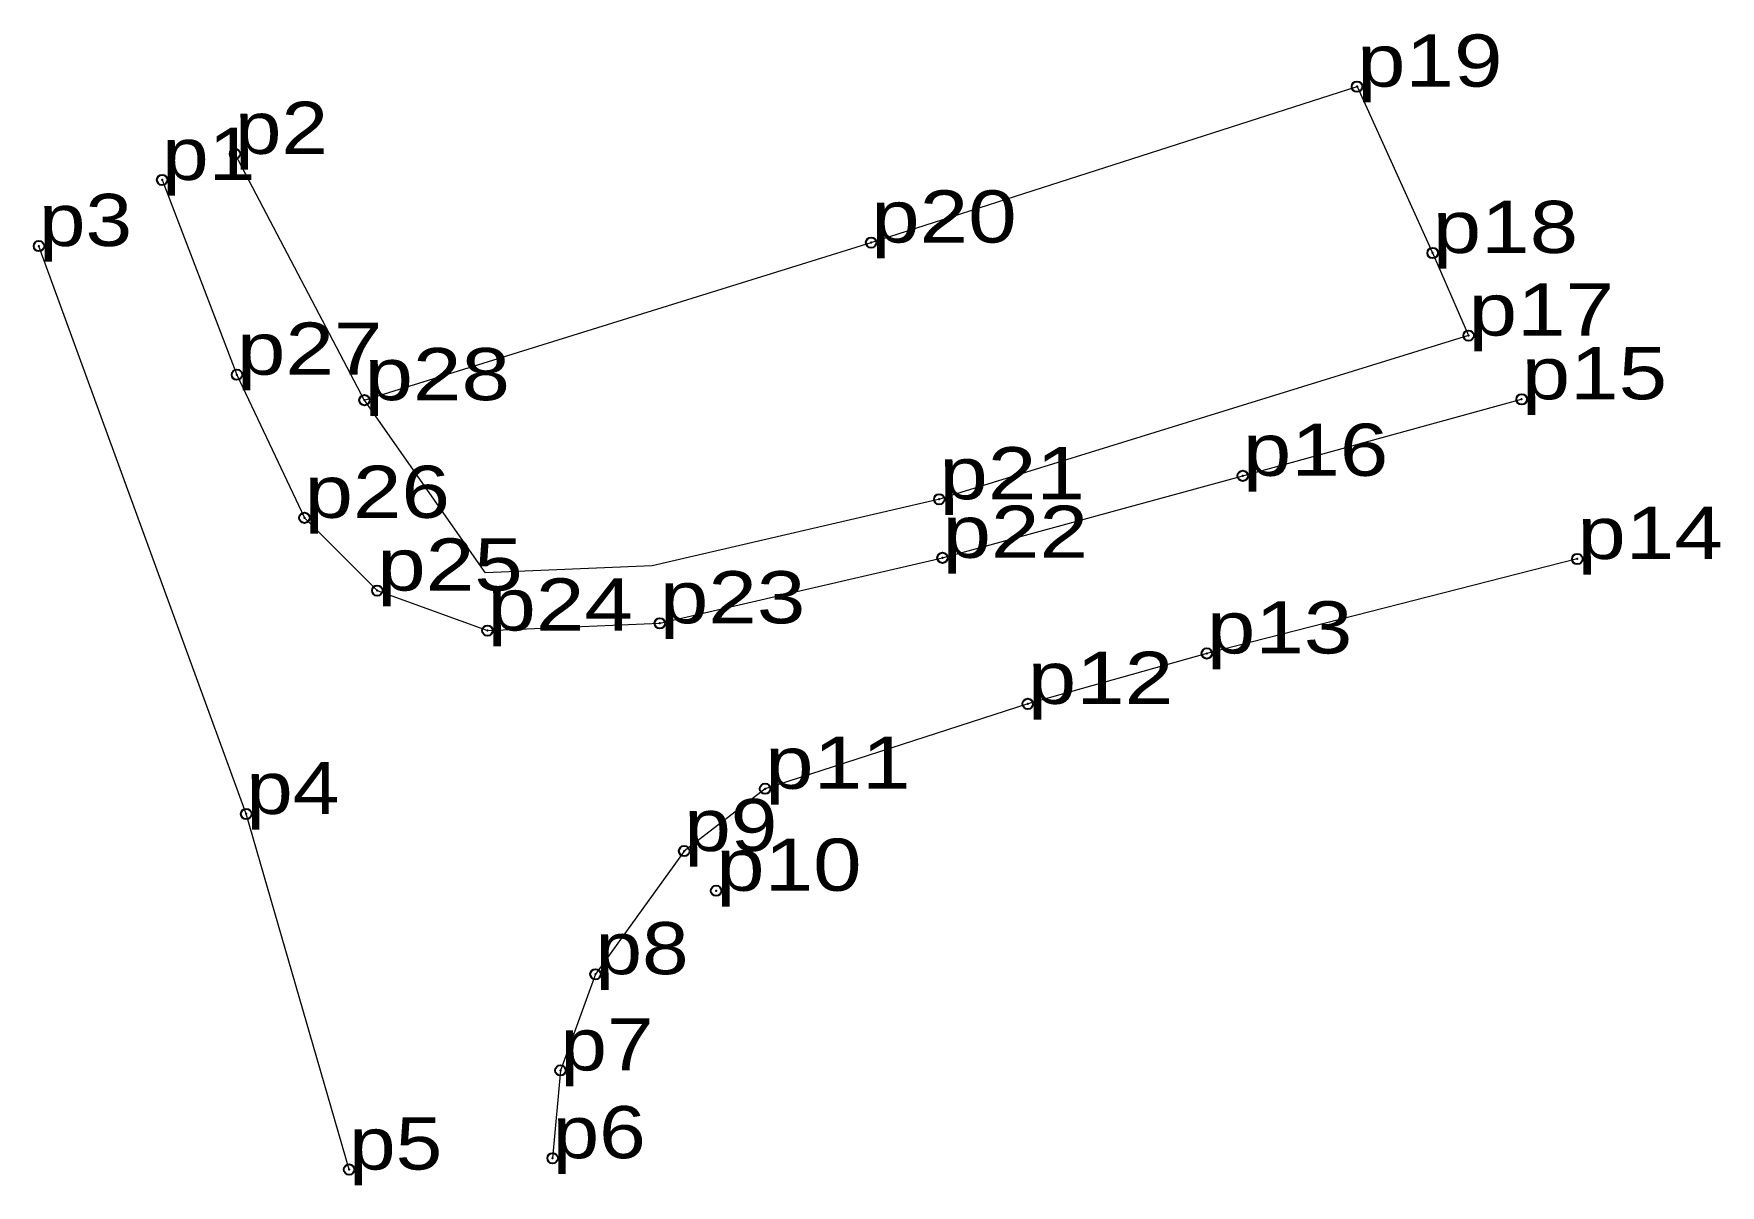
# Model space of a CAD drawing. Header units: metres. Extents: x 547896 to 552141, y 1838364 to 1844470.
# Drawn here: x 551287.7 to 551345.9, y 1838364.4 to 1838404.1 of the extents above; entities that cross this region are included whole.
import ezdxf

# ---------------------------------------------------------------- set-up
doc = ezdxf.new("R2010")
doc.units = ezdxf.units.M
doc.header["$LTSCALE"] = 0.72
doc.header["$PDMODE"] = 32
doc.header["$PDSIZE"] = 0.36
doc.layers.add('12', color=7, linetype='Continuous')
doc.layers.add('7', color=7, linetype='Continuous')
doc.layers.add('28', color=7, linetype='Continuous', lineweight=13)

msp = doc.modelspace()

# ---------------------------------------------------------------- texts
at = {"layer": '12'}
for s, width, p in [('p19', 1.25, (551333.38, 1838402.27)), ('p2', 1.2, (551294.67, 1838399.95)), ('p1', 1.2, (551292.16, 1838399.05)), ('p3', 1.2, (551287.91, 1838396.77)), ('p20', 1.25, (551316.62, 1838396.89)), ('p18', 1.25, (551335.99, 1838396.53)), ('p17', 1.25, (551337.23, 1838393.68)), ('p27', 1.25, (551294.74, 1838392.33)), ('p28', 1.25, (551299.14, 1838391.45)), ('p15', 1.25, (551339.06, 1838391.48)), ('p16', 1.25, (551329.44, 1838388.84)), ('p21', 1.25, (551318.97, 1838388.03)), ('p26', 1.25, (551297.07, 1838387.39)), ('p22', 1.25, (551319.08, 1838386.01)), ('p14', 1.25, (551340.98, 1838385.97)), ('p25', 1.25, (551299.58, 1838384.88)), ('p24', 1.25, (551303.38, 1838383.5)), ('p23', 1.25, (551309.33, 1838383.75)), ('p13', 1.25, (551328.2, 1838382.71)), ('p12', 1.25, (551322.02, 1838380.97)), ('p11', 1.25, (551312.96, 1838378.04)), ('p4', 1.2, (551295.06, 1838377.17)), ('p9', 1.2, (551310.17, 1838375.89)), ('p10', 1.25, (551311.27, 1838374.52)), ('p8', 1.2, (551307.11, 1838371.64)), ('p7', 1.2, (551305.9, 1838368.32)), ('p6', 1.2, (551305.63, 1838365.29)), ('p5', 1.2, (551298.61, 1838364.9))]:
    msp.add_text(s, height=1.8, dxfattribs=dict(at, width=width)).set_placement(p)

# ---------------------------------------------------------------- linework, layer by layer
at = {"layer": '28'}
for p, q in [((551303.3, 1838385.5), (551299.14, 1838391.45)), ((551309.06, 1838385.74), (551319.08, 1838388.07)), ((551303.3, 1838385.5), (551309.06, 1838385.74))]:
    msp.add_line(p, q, dxfattribs=at)
for points in [[(551294.67, 1838399.95), (551299.13, 1838391.45), (551316.62, 1838396.89), (551333.38, 1838402.27)], [(551333.38, 1838402.27), (551335.99, 1838396.53), (551337.23, 1838393.68), (551319.08, 1838388.07)], [(551292.16, 1838399.05), (551294.74, 1838392.33), (551297.07, 1838387.39), (551299.58, 1838384.88), (551303.38, 1838383.5), (551309.33, 1838383.75), (551319.08, 1838386.01), (551329.44, 1838388.84), (551339.06, 1838391.48)], [(551298.61, 1838364.9), (551295.06, 1838377.17), (551287.91, 1838396.77)], [(551340.98, 1838385.97), (551328.2, 1838382.71), (551322.02, 1838380.97), (551312.96, 1838378.04), (551310.17, 1838375.89), (551307.11, 1838371.64), (551305.9, 1838368.32), (551305.63, 1838365.29)]]:
    msp.add_lwpolyline(points, dxfattribs=at)
at = {"layer": '7'}
for p in [(551333.38, 1838402.27), (551294.67, 1838399.95), (551292.16, 1838399.05), (551287.91, 1838396.77), (551316.62, 1838396.89), (551335.99, 1838396.53), (551337.23, 1838393.68), (551294.74, 1838392.33), (551299.14, 1838391.45), (551339.06, 1838391.48), (551329.44, 1838388.84), (551318.97, 1838388.03), (551297.07, 1838387.39), (551319.08, 1838386.01), (551340.98, 1838385.97), (551299.58, 1838384.88), (551309.33, 1838383.75), (551303.38, 1838383.5), (551328.2, 1838382.71), (551322.02, 1838380.97), (551312.96, 1838378.04), (551295.06, 1838377.17), (551310.17, 1838375.89), (551311.27, 1838374.52), (551307.11, 1838371.64), (551305.9, 1838368.32), (551305.63, 1838365.29), (551298.61, 1838364.9)]:
    msp.add_point(p, dxfattribs=at)

msp.set_redraw_order([(e.dxf.handle, doc.entitydb.next_handle()) for e in msp.query("TEXT MTEXT ATTDEF DIMENSION ARC_DIMENSION")])  # texts and dimensions are drawn at this point

doc.saveas('drawing.dxf')
